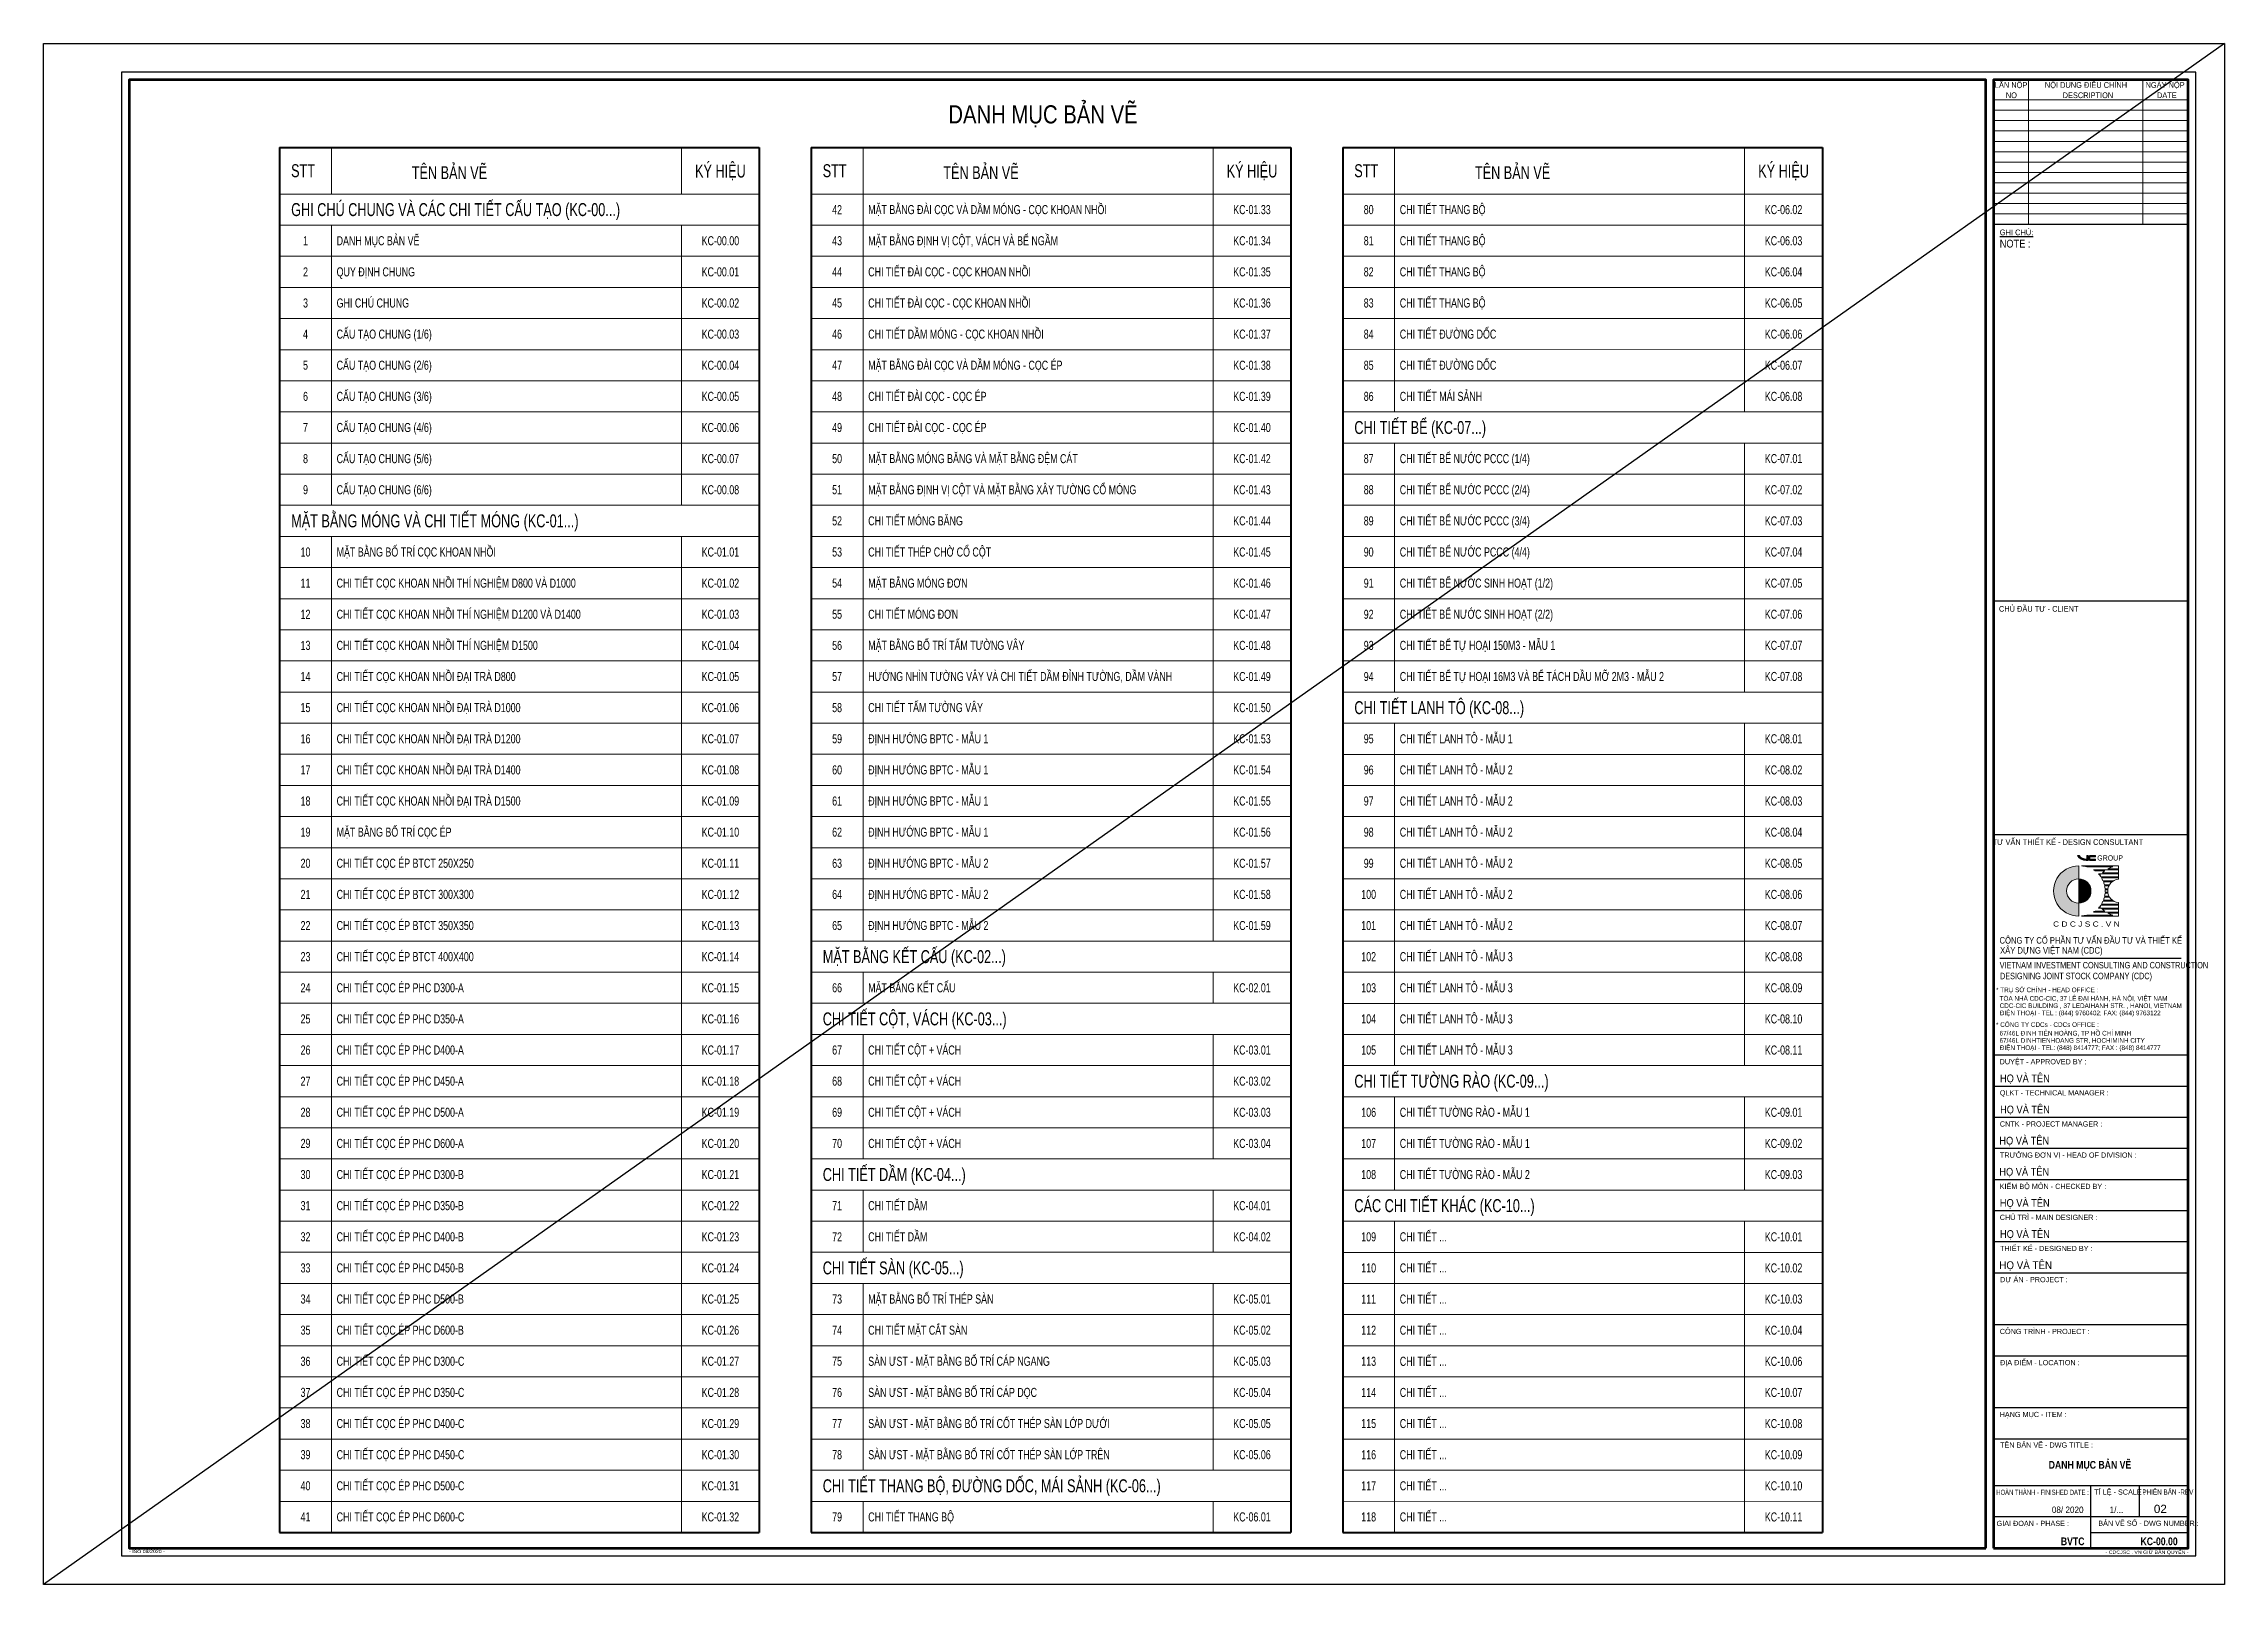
# Model space of a CAD drawing. Header units: inches. Extents: x -44246 to 39854, y -186259 to -126859.
import ezdxf
from ezdxf.enums import TextEntityAlignment as Align

# ---------------------------------------------------------------- set-up
doc = ezdxf.new("R2010")
doc.units = ezdxf.units.IN
doc.header["$MEASUREMENT"] = 0
for name, color, linetype, lineweight in [('CDC -TEXT KHUNG', 7, 'Continuous', 15), ('Hatch1', 250, 'Continuous', 5), ('KT-Chuviet', 6, 'Continuous', 15), ('KT-Net thay', 93, 'Continuous', 20), ('KT-Nettuong', 2, 'Continuous', 40)]:
    doc.layers.add(name, color=color, linetype=linetype, lineweight=lineweight)
doc.layers.add('CDC-KHUNGTEN', color=7, linetype='Continuous')
doc.layers.add('CDC.06.TEXT', color=2, linetype='Continuous')
doc.layers.add('KCS_Plotter', color=11, linetype='Continuous', plot=False)
doc.styles.add('Arial', font='arial.ttf', dxfattribs={"width": 0.9, "height": 220})
doc.styles.add('Arial_4', font='arial.ttf', dxfattribs={"width": 0.75, "height": 3})
doc.styles.add('Arial_B_3', font='arialbd.ttf', dxfattribs={"width": 0.75, "height": 3})
doc.styles.add('KT CDC', font='arial.ttf', dxfattribs={"width": 0.85, "height": 200})
doc.styles.add('tieu chuan', font='arial.ttf')

msp = doc.modelspace()

# ---------------------------------------------------------------- texts
at = {"layer": 'CDC -TEXT KHUNG', "color": 7, "style": 'Arial_B_3', "width": 0.8}
msp.add_text('DANH MỤC BẢN VẼ', height=300, dxfattribs=at).set_placement((34670, -181801), align=Align.CENTER)
msp.add_text('KC-00.00', height=300, dxfattribs=at).set_placement((38054, -184751), align=Align.RIGHT)
at = {"layer": 'KT-Chuviet', "color": 3, "style": 'tieu chuan'}
for s, height, width, p in [('DANH MỤC BẢN VẼ ', 700, 0.8, (-5596, -129558)), ('STT', 500, 0.7, (-34241, -131758)), ('TÊN BẢN VẼ', 500, 0.7, (-28596, -131758)), ('KÝ HIỆU', 500, 0.7, (-18146, -131758)), ('STT', 500, 0.7, (-13740, -131758)), ('TÊN BẢN VẼ', 500, 0.7, (-8096, -131758)), ('KÝ HIỆU', 500, 0.7, (2354, -131758)), ('STT', 500, 0.7, (6760, -131758)), ('TÊN BẢN VẼ', 500, 0.7, (12404, -131758)), ('KÝ HIỆU', 500, 0.7, (22854, -131758))]:
    msp.add_text(s, height=height, dxfattribs=dict(at, width=width)).set_placement(p, align=Align.MIDDLE)
at = {"layer": 'KT-Chuviet', "color": 3, "style": 'tieu chuan', "width": 0.7}
for s, p in [('GHI CHÚ CHUNG VÀ CÁC CHI TIẾT CẤU TẠO (KC-00...)', (-34699, -133258)), ('CHI TIẾT BỂ (KC-07...)', (6302, -141659)), ('MẶT BẰNG MÓNG VÀ CHI TIẾT MÓNG (KC-01...)', (-34699, -145258)), ('CHI TIẾT LANH TÔ (KC-08...)', (6302, -152459)), ('MẶT BẰNG KẾT CẤU (KC-02...)', (-14198, -162058)), ('CHI TIẾT CỘT, VÁCH (KC-03...)', (-14198, -164458)), ('CHI TIẾT TƯỜNG RÀO (KC-09...)', (6302, -166859)), ('CHI TIẾT DẦM (KC-04...)', (-14198, -170458)), ('CÁC CHI TIẾT KHÁC (KC-10...)', (6302, -171658)), ('CHI TIẾT SÀN (KC-05...)', (-14198, -174058)), ('CHI TIẾT THANG BỘ, ĐƯỜNG DỐC, MÁI SẢNH (KC-06...)', (-14198, -182458))]:
    msp.add_text(s, height=500, dxfattribs=at).set_placement(p, align=Align.MIDDLE_LEFT)
at = {"layer": 'KT-Chuviet', "style": 'tieu chuan', "width": 0.7}
for s, p in [('42', (-13646, -133258)), ('KC-01.33', (2354, -133258)), ('80', (6854, -133258)), ('KC-06.02', (22854, -133258)), ('1', (-34146, -134458)), ('KC-00.00', (-18146, -134458)), ('43', (-13646, -134458)), ('KC-01.34', (2354, -134458)), ('81', (6854, -134458)), ('KC-06.03', (22854, -134458)), ('2', (-34146, -135658)), ('KC-00.01', (-18146, -135658)), ('44', (-13646, -135658)), ('KC-01.35', (2354, -135658)), ('82', (6854, -135658)), ('KC-06.04', (22854, -135658)), ('3', (-34146, -136858)), ('KC-00.02', (-18146, -136858)), ('45', (-13646, -136858)), ('KC-01.36', (2354, -136858)), ('83', (6854, -136858)), ('KC-06.05', (22854, -136858)), ('4', (-34146, -138058)), ('KC-00.03', (-18146, -138058)), ('46', (-13646, -138058)), ('KC-01.37', (2354, -138058)), ('84', (6854, -138058)), ('KC-06.06', (22854, -138058)), ('5', (-34146, -139258)), ('KC-00.04', (-18146, -139258)), ('47', (-13646, -139258)), ('KC-01.38', (2354, -139258)), ('85', (6854, -139258)), ('KC-06.07', (22854, -139258)), ('6', (-34146, -140458)), ('KC-00.05', (-18146, -140458)), ('48', (-13646, -140458)), ('KC-01.39', (2354, -140458)), ('86', (6854, -140458)), ('KC-06.08', (22854, -140458)), ('7', (-34146, -141658)), ('KC-00.06', (-18146, -141658)), ('49', (-13646, -141658)), ('KC-01.40', (2354, -141658)), ('8', (-34146, -142858)), ('KC-00.07', (-18146, -142858)), ('50', (-13646, -142858)), ('KC-01.42', (2354, -142858)), ('87', (6854, -142858)), ('KC-07.01', (22854, -142857)), ('9', (-34146, -144058)), ('KC-00.08', (-18146, -144058)), ('51', (-13646, -144058)), ('KC-01.43', (2354, -144058)), ('88', (6854, -144058)), ('KC-07.02', (22854, -144057)), ('52', (-13646, -145258)), ('KC-01.44', (2354, -145258)), ('89', (6854, -145258)), ('KC-07.03', (22854, -145257)), ('10', (-34146, -146458)), ('KC-01.01', (-18146, -146458)), ('53', (-13646, -146458)), ('KC-01.45', (2354, -146458)), ('90', (6854, -146458)), ('KC-07.04', (22854, -146457)), ('11', (-34146, -147658)), ('KC-01.02', (-18146, -147658)), ('54', (-13646, -147658)), ('KC-01.46', (2354, -147658)), ('91', (6854, -147659)), ('KC-07.05', (22854, -147657)), ('12', (-34146, -148858)), ('KC-01.03', (-18146, -148858)), ('55', (-13646, -148858)), ('KC-01.47', (2354, -148858)), ('92', (6854, -148859)), ('KC-07.06', (22854, -148857)), ('13', (-34146, -150058)), ('KC-01.04', (-18146, -150058)), ('56', (-13646, -150058)), ('KC-01.48', (2354, -150058)), ('93', (6854, -150059)), ('KC-07.07', (22854, -150057)), ('14', (-34146, -151258)), ('KC-01.05', (-18146, -151258)), ('57', (-13646, -151258)), ('KC-01.49', (2354, -151258)), ('94', (6854, -151259)), ('KC-07.08', (22854, -151257)), ('15', (-34146, -152458)), ('KC-01.06', (-18146, -152458)), ('58', (-13646, -152458)), ('KC-01.50', (2354, -152458)), ('16', (-34146, -153658)), ('KC-01.07', (-18146, -153658)), ('59', (-13646, -153658)), ('KC-01.53', (2354, -153658)), ('95', (6854, -153659)), ('KC-08.01', (22854, -153659)), ('17', (-34146, -154858)), ('KC-01.08', (-18146, -154858)), ('60', (-13646, -154858)), ('KC-01.54', (2354, -154858)), ('96', (6854, -154859)), ('KC-08.02', (22854, -154859)), ('18', (-34146, -156058)), ('KC-01.09', (-18146, -156058)), ('61', (-13646, -156058)), ('KC-01.55', (2354, -156058)), ('97', (6854, -156059)), ('KC-08.03', (22854, -156059)), ('19', (-34146, -157258)), ('KC-01.10', (-18146, -157258)), ('62', (-13646, -157258)), ('KC-01.56', (2354, -157258)), ('98', (6854, -157259)), ('KC-08.04', (22854, -157259)), ('20', (-34146, -158458)), ('KC-01.11', (-18146, -158458)), ('63', (-13646, -158458)), ('KC-01.57', (2354, -158458)), ('99', (6854, -158459)), ('KC-08.05', (22854, -158459)), ('21', (-34146, -159658)), ('KC-01.12', (-18145, -159658)), ('64', (-13646, -159658)), ('KC-01.58', (2354, -159658)), ('100', (6854, -159659)), ('KC-08.06', (22854, -159659)), ('22', (-34146, -160858)), ('KC-01.13', (-18145, -160858)), ('65', (-13646, -160858)), ('KC-01.59', (2354, -160858)), ('101', (6854, -160859)), ('KC-08.07', (22854, -160859)), ('23', (-34146, -162058)), ('KC-01.14', (-18146, -162058)), ('102', (6854, -162059)), ('KC-08.08', (22854, -162059)), ('24', (-34146, -163258)), ('KC-01.15', (-18146, -163258)), ('66', (-13646, -163258)), ('KC-02.01', (2354, -163258)), ('103', (6854, -163259)), ('KC-08.09', (22854, -163259)), ('25', (-34146, -164458)), ('KC-01.16', (-18145, -164458)), ('104', (6854, -164459)), ('KC-08.10', (22854, -164459)), ('26', (-34146, -165658)), ('KC-01.17', (-18145, -165658)), ('67', (-13646, -165658)), ('KC-03.01', (2354, -165658)), ('105', (6854, -165659)), ('KC-08.11', (22854, -165659)), ('27', (-34146, -166858)), ('KC-01.18', (-18146, -166858)), ('68', (-13646, -166858)), ('KC-03.02', (2354, -166858)), ('28', (-34146, -168058)), ('KC-01.19', (-18146, -168058)), ('69', (-13646, -168058)), ('KC-03.03', (2354, -168058)), ('106', (6854, -168059)), ('KC-09.01', (22854, -168059)), ('29', (-34146, -169258)), ('KC-01.20', (-18146, -169258)), ('70', (-13646, -169258)), ('KC-03.04', (2354, -169258)), ('107', (6854, -169259)), ('KC-09.02', (22854, -169259)), ('30', (-34146, -170458)), ('KC-01.21', (-18146, -170458)), ('108', (6854, -170459)), ('KC-09.03', (22854, -170459)), ('31', (-34146, -171658)), ('KC-01.22', (-18145, -171658)), ('71', (-13646, -171658)), ('KC-04.01', (2354, -171658)), ('32', (-34146, -172858)), ('KC-01.23', (-18146, -172858)), ('72', (-13646, -172858)), ('KC-04.02', (2354, -172858)), ('109', (6854, -172859)), ('KC-10.01', (22854, -172859)), ('33', (-34146, -174058)), ('KC-01.24', (-18146, -174058)), ('110', (6854, -174059)), ('KC-10.02', (22854, -174059)), ('34', (-34146, -175258)), ('KC-01.25', (-18146, -175258)), ('73', (-13646, -175258)), ('KC-05.01', (2354, -175258)), ('111', (6854, -175259)), ('KC-10.03', (22854, -175259)), ('35', (-34146, -176458)), ('KC-01.26', (-18146, -176458)), ('74', (-13646, -176458)), ('KC-05.02', (2354, -176458)), ('112', (6854, -176459)), ('KC-10.04', (22854, -176459)), ('36', (-34146, -177658)), ('KC-01.27', (-18146, -177658)), ('75', (-13646, -177658)), ('KC-05.03', (2354, -177658)), ('113', (6854, -177658)), ('KC-10.06', (22854, -177659)), ('37', (-34146, -178858)), ('KC-01.28', (-18146, -178858)), ('76', (-13646, -178858)), ('KC-05.04', (2354, -178858)), ('114', (6854, -178858)), ('KC-10.07', (22854, -178859)), ('38', (-34146, -180058)), ('KC-01.29', (-18146, -180058)), ('77', (-13646, -180058)), ('KC-05.05', (2354, -180058)), ('115', (6854, -180058)), ('KC-10.08', (22854, -180059)), ('39', (-34146, -181258)), ('KC-01.30', (-18146, -181258)), ('78', (-13646, -181258)), ('KC-05.06', (2354, -181258)), ('116', (6854, -181258)), ('KC-10.09', (22854, -181259)), ('40', (-34146, -182458)), ('KC-01.31', (-18146, -182458)), ('117', (6854, -182458)), ('KC-10.10', (22854, -182459)), ('41', (-34146, -183658)), ('KC-01.32', (-18146, -183658)), ('79', (-13646, -183658)), ('KC-06.01', (2354, -183658)), ('118', (6854, -183658)), ('KC-10.11', (22854, -183659))]:
    msp.add_text(s, height=350, dxfattribs=at).set_placement(p, align=Align.MIDDLE)
for s, p in [('MẶT BẰNG ĐÀI CỌC VÀ DẦM MÓNG - CỌC KHOAN NHỒI', (-12446, -133258)), ('CHI TIẾT THANG BỘ', (8054, -133258)), ('DANH MỤC BẢN VẼ', (-32946, -134458)), ('MẶT BẰNG ĐỊNH VỊ CỘT, VÁCH VÀ BỂ NGẦM', (-12446, -134458)), ('CHI TIẾT THANG BỘ', (8054, -134458)), ('CHI TIẾT ĐÀI CỌC - CỌC KHOAN NHỒI', (-12446, -135658)), ('CHI TIẾT THANG BỘ', (8054, -135658)), ('QUY ĐỊNH CHUNG', (-32946, -135658)), ('GHI CHÚ CHUNG', (-32946, -136858)), ('CHI TIẾT ĐÀI CỌC - CỌC KHOAN NHỒI', (-12446, -136858)), ('CHI TIẾT THANG BỘ', (8054, -136858)), ('CẤU TẠO CHUNG (1/6)', (-32946, -138058)), ('CHI TIẾT DẦM MÓNG - CỌC KHOAN NHỒI', (-12446, -138058)), ('CHI TIẾT ĐƯỜNG DỐC', (8054, -138058)), ('CẤU TẠO CHUNG (2/6)', (-32946, -139258)), ('MẶT BẰNG ĐÀI CỌC VÀ DẦM MÓNG - CỌC ÉP', (-12446, -139258)), ('CHI TIẾT ĐƯỜNG DỐC', (8054, -139258)), ('CẤU TẠO CHUNG (3/6)', (-32946, -140458)), ('CHI TIẾT ĐÀI CỌC - CỌC ÉP', (-12446, -140458)), ('CHI TIẾT MÁI SẢNH', (8054, -140458)), ('CẤU TẠO CHUNG (4/6)', (-32946, -141658)), ('CHI TIẾT ĐÀI CỌC - CỌC ÉP', (-12446, -141658)), ('CẤU TẠO CHUNG (5/6)', (-32946, -142858)), ('MẶT BẰNG MÓNG BĂNG VÀ MẶT BẰNG ĐỆM CÁT', (-12446, -142858)), ('CHI TIẾT BỂ NƯỚC PCCC (1/4)', (8054, -142858)), ('CẤU TẠO CHUNG (6/6)', (-32946, -144058)), ('MẶT BẰNG ĐỊNH VỊ CỘT VÀ MẶT BẰNG XÂY TƯỜNG CỔ MÓNG', (-12446, -144058)), ('CHI TIẾT BỂ NƯỚC PCCC (2/4)', (8054, -144058)), ('CHI TIẾT MÓNG BĂNG', (-12446, -145258)), ('CHI TIẾT BỂ NƯỚC PCCC (3/4)', (8054, -145258)), ('MẶT BẰNG BỐ TRÍ CỌC KHOAN NHỒI', (-32946, -146458)), ('CHI TIẾT THÉP CHỜ CỔ CỘT', (-12446, -146458)), ('CHI TIẾT BỂ NƯỚC PCCC (4/4)', (8054, -146458)), ('CHI TIẾT CỌC KHOAN NHỒI THÍ NGHIỆM D800 VÀ D1000', (-32946, -147658)), ('MẶT BẰNG MÓNG ĐƠN', (-12446, -147658)), ('CHI TIẾT BỂ NƯỚC SINH HOẠT (1/2)', (8054, -147658)), ('CHI TIẾT CỌC KHOAN NHỒI THÍ NGHIỆM D1200 VÀ D1400', (-32946, -148858)), ('CHI TIẾT MÓNG ĐƠN', (-12446, -148858)), ('CHI TIẾT BỂ NƯỚC SINH HOẠT (2/2)', (8054, -148858)), ('CHI TIẾT CỌC KHOAN NHỒI THÍ NGHIỆM D1500', (-32946, -150058)), ('MẶT BẰNG BỐ TRÍ TẤM TƯỜNG VÂY', (-12445, -150056)), ('CHI TIẾT BỂ TỰ HOẠI 150M3 - MẪU 1', (8054, -150058)), ('CHI TIẾT CỌC KHOAN NHỒI ĐẠI TRÀ D800', (-32946, -151258)), ('HƯỚNG NHÌN TƯỜNG VÂY VÀ CHI TIẾT DẦM ĐỈNH TƯỜNG, DẦM VÀNH', (-12445, -151256)), ('CHI TIẾT BỂ TỰ HOẠI 16M3 VÀ BỂ TÁCH DẦU MỠ 2M3 - MẪU 2', (8054, -151258)), ('CHI TIẾT CỌC KHOAN NHỒI ĐẠI TRÀ D1000', (-32946, -152458)), ('CHI TIẾT TẤM TƯỜNG VÂY', (-12445, -152456)), ('CHI TIẾT CỌC KHOAN NHỒI ĐẠI TRÀ D1200', (-32946, -153658)), ('ĐỊNH HƯỚNG BPTC - MẪU 1', (-12446, -153658)), ('CHI TIẾT LANH TÔ - MẪU 1', (8054, -153659)), ('CHI TIẾT CỌC KHOAN NHỒI ĐẠI TRÀ D1400', (-32946, -154858)), ('ĐỊNH HƯỚNG BPTC - MẪU 1', (-12446, -154858)), ('CHI TIẾT LANH TÔ - MẪU 2', (8054, -154859)), ('CHI TIẾT CỌC KHOAN NHỒI ĐẠI TRÀ D1500', (-32946, -156058)), ('ĐỊNH HƯỚNG BPTC - MẪU 1', (-12446, -156058)), ('CHI TIẾT LANH TÔ - MẪU 2', (8054, -156059)), ('MẶT BẰNG BỐ TRÍ CỌC ÉP', (-32946, -157258)), ('ĐỊNH HƯỚNG BPTC - MẪU 1', (-12446, -157258)), ('CHI TIẾT LANH TÔ - MẪU 2', (8054, -157259)), ('CHI TIẾT CỌC ÉP BTCT 250X250', (-32946, -158458)), ('ĐỊNH HƯỚNG BPTC - MẪU 2', (-12446, -158458)), ('CHI TIẾT LANH TÔ - MẪU 2', (8054, -158459)), ('CHI TIẾT CỌC ÉP BTCT 300X300', (-32946, -159658)), ('ĐỊNH HƯỚNG BPTC - MẪU 2', (-12446, -159658)), ('CHI TIẾT LANH TÔ - MẪU 2', (8054, -159659)), ('CHI TIẾT CỌC ÉP BTCT 350X350', (-32946, -160858)), ('ĐỊNH HƯỚNG BPTC - MẪU 2', (-12446, -160858)), ('CHI TIẾT LANH TÔ - MẪU 2', (8054, -160859)), ('CHI TIẾT CỌC ÉP BTCT 400X400', (-32946, -162058)), ('CHI TIẾT LANH TÔ - MẪU 3', (8054, -162059)), ('CHI TIẾT CỌC ÉP PHC D300-A', (-32946, -163258)), ('MẶT BẰNG KẾT CẤU', (-12446, -163258)), ('CHI TIẾT LANH TÔ - MẪU 3', (8054, -163259)), ('CHI TIẾT CỌC ÉP PHC D350-A', (-32946, -164458)), ('CHI TIẾT LANH TÔ - MẪU 3', (8054, -164459)), ('CHI TIẾT CỌC ÉP PHC D400-A', (-32946, -165658)), ('CHI TIẾT CỘT + VÁCH', (-12446, -165658)), ('CHI TIẾT LANH TÔ - MẪU 3', (8054, -165659)), ('CHI TIẾT CỌC ÉP PHC D450-A', (-32946, -166858)), ('CHI TIẾT CỘT + VÁCH', (-12446, -166858)), ('CHI TIẾT CỌC ÉP PHC D500-A', (-32946, -168058)), ('CHI TIẾT CỘT + VÁCH', (-12446, -168058)), ('CHI TIẾT TƯỜNG RÀO - MẪU 1', (8054, -168059)), ('CHI TIẾT CỌC ÉP PHC D600-A', (-32946, -169258)), ('CHI TIẾT CỘT + VÁCH', (-12446, -169258)), ('CHI TIẾT TƯỜNG RÀO - MẪU 1', (8054, -169259)), ('CHI TIẾT CỌC ÉP PHC D300-B', (-32946, -170458)), ('CHI TIẾT TƯỜNG RÀO - MẪU 2', (8054, -170459)), ('CHI TIẾT CỌC ÉP PHC D350-B', (-32946, -171658)), ('CHI TIẾT DẦM', (-12446, -171658)), ('CHI TIẾT CỌC ÉP PHC D400-B', (-32946, -172858)), ('CHI TIẾT DẦM', (-12446, -172858)), ('CHI TIẾT ...', (8054, -172859)), ('CHI TIẾT CỌC ÉP PHC D450-B', (-32946, -174058)), ('CHI TIẾT ...', (8054, -174059)), ('CHI TIẾT CỌC ÉP PHC D500-B', (-32946, -175258)), ('MẶT BẰNG BỐ TRÍ THÉP SÀN', (-12446, -175258)), ('CHI TIẾT ...', (8054, -175259)), ('CHI TIẾT CỌC ÉP PHC D600-B', (-32946, -176458)), ('CHI TIẾT MẶT CẮT SÀN', (-12446, -176458)), ('CHI TIẾT ...', (8054, -176459)), ('CHI TIẾT CỌC ÉP PHC D300-C', (-32946, -177658)), ('SÀN ƯST - MẶT BẰNG BỐ TRÍ CÁP NGANG', (-12446, -177658)), ('CHI TIẾT ...', (8054, -177659)), ('CHI TIẾT CỌC ÉP PHC D350-C', (-32946, -178858)), ('SÀN ƯST - MẶT BẰNG BỐ TRÍ CÁP DỌC', (-12446, -178858)), ('CHI TIẾT ...', (8054, -178859)), ('CHI TIẾT CỌC ÉP PHC D400-C', (-32946, -180058)), ('SÀN ƯST - MẶT BẰNG BỐ TRÍ CỐT THÉP SÀN LỚP DƯỚI', (-12446, -180058)), ('CHI TIẾT ...', (8054, -180059)), ('CHI TIẾT CỌC ÉP PHC D450-C', (-32946, -181258)), ('SÀN ƯST - MẶT BẰNG BỐ TRÍ CỐT THÉP SÀN LỚP TRÊN', (-12446, -181258)), ('CHI TIẾT ...', (8054, -181259)), ('CHI TIẾT CỌC ÉP PHC D500-C', (-32946, -182458)), ('CHI TIẾT ...', (8054, -182459)), ('CHI TIẾT CỌC ÉP PHC D600-C', (-32946, -183658)), ('CHI TIẾT THANG BỘ', (-12446, -183658)), ('CHI TIẾT ...', (8054, -183659))]:
    msp.add_text(s, height=350, dxfattribs=at).set_placement(p, align=Align.MIDDLE_LEFT)

# ---------------------------------------------------------------- blocks, each defined once
blk = doc.blocks.new('CDTA1')
at = {"layer": 'CDC-KHUNGTEN', "color": 6, "lineweight": 25}
blk.add_line((0, 90), (-75, 90), dxfattribs=at)
at = {"layer": 'CDC-KHUNGTEN', "color": 6, "style": 'KT CDC', "width": 0.85}
blk.add_text('CHỦ ĐẦU TƯ - CLIENT', height=2.2, dxfattribs=at).set_placement((-72.93, 86))
blk = doc.blocks.new('LOGOmoi')
at = {"layer": 'CDC -TEXT KHUNG', "true_color": 0x00fa3e}
h = blk.add_hatch(color=100, dxfattribs=at)
edge = h.paths.add_edge_path()
edge.add_arc((0.02, 0), 1.87, 90, 270)
edge.add_line((0.02, -1.88), (0.02, -3.84))
edge.add_line((0.02, -3.84), (-0.17, -3.84))
edge.add_line((-0.17, -3.84), (-0.36, -3.83))
edge.add_line((-0.36, -3.83), (-0.55, -3.8))
edge.add_line((-0.55, -3.8), (-0.73, -3.77))
edge.add_line((-0.73, -3.77), (-0.92, -3.73))
edge.add_line((-0.92, -3.73), (-1.1, -3.68))
edge.add_line((-1.1, -3.68), (-1.28, -3.62))
edge.add_line((-1.28, -3.62), (-1.45, -3.55))
edge.add_line((-1.45, -3.55), (-1.63, -3.48))
edge.add_line((-1.63, -3.48), (-1.79, -3.39))
edge.add_line((-1.79, -3.39), (-1.96, -3.3))
edge.add_line((-1.96, -3.3), (-2.12, -3.2))
edge.add_line((-2.12, -3.2), (-2.27, -3.09))
edge.add_line((-2.27, -3.09), (-2.42, -2.97))
edge.add_line((-2.42, -2.97), (-2.56, -2.85))
edge.add_line((-2.56, -2.85), (-2.7, -2.72))
edge.add_line((-2.7, -2.72), (-2.83, -2.58))
edge.add_line((-2.83, -2.58), (-2.95, -2.44))
edge.add_line((-2.95, -2.44), (-3.07, -2.29))
edge.add_line((-3.07, -2.29), (-3.18, -2.14))
edge.add_line((-3.18, -2.14), (-3.28, -1.98))
edge.add_line((-3.28, -1.98), (-3.37, -1.81))
edge.add_line((-3.37, -1.81), (-3.46, -1.64))
edge.add_line((-3.46, -1.64), (-3.53, -1.47))
edge.add_line((-3.53, -1.47), (-3.6, -1.3))
edge.add_line((-3.6, -1.3), (-3.66, -1.12))
edge.add_line((-3.66, -1.12), (-3.71, -0.93))
edge.add_line((-3.71, -0.93), (-3.75, -0.75))
edge.add_line((-3.75, -0.75), (-3.79, -0.56))
edge.add_line((-3.79, -0.56), (-3.81, -0.38))
edge.add_line((-3.81, -0.38), (-3.82, -0.19))
edge.add_line((-3.82, -0.19), (-3.83, 0))
edge.add_line((-3.83, 0), (-3.82, 0.19))
edge.add_line((-3.82, 0.19), (-3.81, 0.38))
edge.add_line((-3.81, 0.38), (-3.79, 0.56))
edge.add_line((-3.79, 0.56), (-3.75, 0.75))
edge.add_line((-3.75, 0.75), (-3.71, 0.93))
edge.add_line((-3.71, 0.93), (-3.66, 1.12))
edge.add_line((-3.66, 1.12), (-3.6, 1.3))
edge.add_line((-3.6, 1.3), (-3.53, 1.47))
edge.add_line((-3.53, 1.47), (-3.46, 1.64))
edge.add_line((-3.46, 1.64), (-3.37, 1.81))
edge.add_line((-3.37, 1.81), (-3.28, 1.98))
edge.add_line((-3.28, 1.98), (-3.18, 2.14))
edge.add_line((-3.18, 2.14), (-3.07, 2.29))
edge.add_line((-3.07, 2.29), (-2.95, 2.44))
edge.add_line((-2.95, 2.44), (-2.83, 2.58))
edge.add_line((-2.83, 2.58), (-2.7, 2.72))
edge.add_line((-2.7, 2.72), (-2.56, 2.85))
edge.add_line((-2.56, 2.85), (-2.42, 2.97))
edge.add_line((-2.42, 2.97), (-2.27, 3.09))
edge.add_line((-2.27, 3.09), (-2.12, 3.2))
edge.add_line((-2.12, 3.2), (-1.96, 3.3))
edge.add_line((-1.96, 3.3), (-1.79, 3.39))
edge.add_line((-1.79, 3.39), (-1.63, 3.48))
edge.add_line((-1.63, 3.48), (-1.45, 3.55))
edge.add_line((-1.45, 3.55), (-1.28, 3.62))
edge.add_line((-1.28, 3.62), (-1.1, 3.68))
edge.add_line((-1.1, 3.68), (-0.92, 3.73))
edge.add_line((-0.92, 3.73), (-0.73, 3.77))
edge.add_line((-0.73, 3.77), (-0.55, 3.8))
edge.add_line((-0.55, 3.8), (-0.36, 3.83))
edge.add_line((-0.36, 3.83), (-0.17, 3.84))
edge.add_line((-0.17, 3.84), (0.02, 3.84))
edge.add_line((0.02, 3.84), (0.02, 1.87))
at = {"layer": 'CDC -TEXT KHUNG'}
h = blk.add_hatch(color=1, dxfattribs=at)
h.paths.add_polyline_path([(1.46, 5.45), (1.26, 5.45), (1.26, 4.88), (1.21, 4.88, -0.237912), (0.06, 5.45), (-0.2, 5.45, 0.272847), (1.14, 4.66), (1.46, 4.66)])
h.paths.add_polyline_path([(2.59, 5.45), (1.8, 5.45, 0.414214), (1.54, 5.2), (1.54, 4.92, 0.414214), (1.8, 4.66), (2.59, 4.66), (2.59, 4.87), (1.8, 4.87, -0.414214), (1.74, 4.92), (1.74, 5.2, -0.414214), (1.8, 5.25), (2.59, 5.25)])
at = {"layer": 'CDC -TEXT KHUNG', "true_color": 0xc20000}
blk.add_hatch(color=12, dxfattribs=at).paths.add_polyline_path([(0.02, 1.87), (0.02, -1.81), (0.02, -1.88, 0.414214), (1.89, 0, 0.414214)])
at = {"layer": 'CDC -TEXT KHUNG', "color": 102}
for p, q in [((0.02, 3.84), (0.02, -1.81)), ((0.42, 3.85), (6.1, 3.85)), ((1.28, 3.7), (5.24, 3.7)), ((4.47, 3.39), (6.1, 3.39)), ((6.1, 3.85), (6.1, 1.81)), ((2.3, 3.24), (6.1, 3.24)), ((2.51, 3.09), (4.01, 3.09)), ((3.03, 2.63), (6.1, 2.63)), ((3.16, 2.49), (3.36, 2.49)), ((3.4, 2.17), (6.1, 2.17)), ((3.49, 2.03), (6.1, 2.03)), ((3.64, 2.78), (6.1, 2.78)), ((3.74, 1.57), (5.37, 1.57)), ((3.8, 1.42), (5.15, 1.42)), ((3.95, 0.96), (4.75, 0.96)), ((3.98, 0.81), (4.66, 0.81)), ((4.05, 0.35), (4.51, 0.35)), ((4.06, 0.2), (4.49, 0.2)), ((0.02, -1.81), (0.02, -3.84)), ((2.3, -3.24), (6.1, -3.24)), ((2.51, -3.09), (4.01, -3.09)), ((3.03, -2.63), (6.1, -2.63)), ((3.16, -2.49), (3.36, -2.49)), ((3.4, -2.17), (6.1, -2.17)), ((3.49, -2.03), (6.1, -2.03)), ((3.64, -2.78), (6.1, -2.78)), ((3.74, -1.57), (5.37, -1.57)), ((3.8, -1.42), (5.15, -1.42)), ((3.95, -0.96), (4.75, -0.96)), ((3.98, -0.81), (4.66, -0.81)), ((4.05, -0.35), (4.51, -0.35)), ((4.06, -0.2), (4.49, -0.2)), ((6.1, -1.79), (6.1, -3.84)), ((0.01, -3.84), (0.02, -3.84)), ((0.42, -3.84), (6.1, -3.84)), ((1.28, -3.7), (5.24, -3.7)), ((4.47, -3.39), (6.1, -3.39))]:
    blk.add_line(p, q, dxfattribs=at)
at = {"layer": 'CDC -TEXT KHUNG'}
blk.add_line((3.78, 1.21), (3.78, 1.21), dxfattribs=at)
at = {"layer": 'CDC -TEXT KHUNG', "color": 1}
for points in [[(1.46, 5.45), (1.26, 5.45), (1.26, 4.88), (1.21, 4.88, -0.237912), (0.06, 5.45), (-0.2, 5.45, 0.272847), (1.14, 4.66), (1.46, 4.66)], [(2.59, 5.45), (1.8, 5.45, 0.414214), (1.54, 5.2), (1.54, 4.92, 0.414214), (1.8, 4.66), (2.59, 4.66), (2.59, 4.87), (1.8, 4.87, -0.414214), (1.74, 4.92), (1.74, 5.2, -0.414214), (1.8, 5.25), (2.59, 5.25)]]:
    blk.add_lwpolyline(points, format="xyb", close=True, dxfattribs=at)
at = {"layer": 'CDC -TEXT KHUNG', "color": 102}
blk.add_circle((0.02, 0), 1.87, dxfattribs=at)
blk.add_arc((0, 0), 3.85, 89.7449, 270.2551, dxfattribs=at)
at = {"layer": 'CDC -TEXT KHUNG', "color": 112}
blk.add_ellipse((0.22, 0), major_axis=(-2.72, 2.72), ratio=1, start_param=-1.064136, end_param=-0.838054, dxfattribs=at)
at = {"layer": 'CDC -TEXT KHUNG', "color": 102}
for centre, major_axis, start_param, end_param in [((6.3, 0), (2.72, 2.72), 1.064136, 1.278853), ((0.22, 0), (-2.72, 2.72), -1.423028, -1.355019), ((0.22, 0), (2.72, 2.72), 6.199614, 6.251308), ((6.3, 0), (-2.72, 2.72), 0.083571, 0.124553), ((0.22, 0), (-2.72, 2.72), 4.527318, 4.587836), ((0.22, 0), (-2.72, 2.72), 4.346177, 4.481253), ((6.3, 0), (-2.72, 2.72), -0.147768, -0.022458), ((0.22, 0), (-2.72, 2.72), 4.178765, 4.304301), ((0.22, 0), (2.72, 2.72), 5.589142, 5.7099), ((0.22, 0), (2.72, 2.72), 5.445131, 5.550443), ((6.27, 0.01), (1.28, 1.28), 0.884906, 3.827483), ((0.22, 0), (-2.72, 2.72), 2.925816, 2.993825), ((0.22, 0), (-2.72, 2.72), 3.17347, 3.225164), ((0.22, 0), (2.72, 2.72), 4.836942, 4.89746), ((6.3, 0), (-2.72, 2.72), 1.446243, 1.487225), ((0.22, 0), (2.72, 2.72), 4.943525, 5.078601), ((6.3, 0), (-2.72, 2.72), 1.538919, 1.718564), ((0.22, 0), (-2.72, 2.72), 3.549681, 3.675216), ((0.22, 0), (-2.72, 2.72), 3.714878, 3.835636), ((0.22, 0.01), (2.72, 2.72), 3.979647, 4.205729), ((6.3, 0), (2.72, 2.72), 3.433536, 3.648253)]:
    blk.add_ellipse(centre, major_axis=major_axis, ratio=1, start_param=start_param, end_param=end_param, dxfattribs=at)
at = {"layer": 'CDC -TEXT KHUNG', "color": 1, "style": 'KT CDC', "width": 0.85}
blk.add_text('GROUP', height=0.792, dxfattribs=at).set_placement((2.85, 4.67))
at = {"layer": 'CDC -TEXT KHUNG', "color": 102, "style": 'KT CDC', "width": 1.15}
blk.add_text('C D C J S C . V N', height=0.8, dxfattribs=at).set_placement((-3.92, -5.47))
blk = doc.blocks.new('KHUNG TEN')
at = {"layer": 'CDC-KHUNGTEN', "color": 8, "lineweight": 9}
for p, q in [((82700, 57233), (75200, 57233)), ((76550, 58000), (76550, 52433)), ((80950, 58000), (80950, 52433)), ((82700, 56833), (75200, 56833)), ((82700, 56433), (75200, 56433)), ((82700, 56033), (75200, 56033)), ((82700, 55633), (75200, 55633)), ((82700, 55233), (75200, 55233)), ((82700, 54833), (75200, 54833)), ((82700, 54433), (75200, 54433)), ((82700, 54033), (75200, 54033)), ((82700, 53633), (75200, 53633)), ((82700, 53233), (75200, 53233)), ((82700, 52833), (75200, 52833))]:
    blk.add_line(p, q, dxfattribs=at)
at = {"layer": 'CDC-KHUNGTEN', "color": 6, "lineweight": 25}
for p, q in [((82700, 52433), (75200, 52433)), ((82700, 28900), (75200, 28900)), ((82700, 20400), (75200, 20400)), ((82700, 19200), (75200, 19200)), ((82700, 18000), (75200, 18000)), ((82700, 16800), (75200, 16800)), ((82700, 15600), (75200, 15600)), ((82700, 14400), (75200, 14400)), ((82700, 13200), (75200, 13200)), ((82700, 12000), (75200, 12000)), ((82700, 10000), (75200, 10000)), ((82700, 8800), (75200, 8800)), ((82700, 6800), (75200, 6800)), ((82700, 5600), (75200, 5600)), ((82700, 3800), (75200, 3800)), ((78950, 1400), (78950, 3800)), ((80825, 2600), (80825, 3800)), ((82700, 2600), (75200, 2600)), ((78950, 2000), (82700, 2000))]:
    blk.add_line(p, q, dxfattribs=at)
at = {"layer": 'CDC-KHUNGTEN', "color": 6}
blk.add_line((75439, 24136), (82433, 24136), dxfattribs=at)
at = {"layer": 'CDC-KHUNGTEN', "color": 8}
blk.add_lwpolyline([(75096, 1100), (83000, 1100), (83000, 58300), (3000, 58300), (3000, 1100), (75096, 1100)], dxfattribs=at)
at = {"layer": 'CDC-KHUNGTEN', "color": 255, "lineweight": 60}
blk.add_lwpolyline([(74900, 1400), (74900, 58000), (3300, 58000), (3300, 1400), (74900, 1400)], close=True, dxfattribs=at)
blk.add_lwpolyline([(75200, 1400), (82700, 1400), (82700, 58000), (75200, 58000), (75200, 1400)], dxfattribs=at)
at = {"layer": 'Defpoints', "color": 1, "ltscale": 0.2}
blk.add_lwpolyline([(0, 0), (0, 59400), (84100, 59400), (84100, 0), (0, 0)], close=True, dxfattribs=at)
at = {"layer": 'CDC-KHUNGTEN'}
for name, p, xscale, yscale, zscale in [('CDTA1', (82700, 28900), 100, 100, 100), ('LOGOmoi', (78480, 26732), 251.3908497502836, 251.3908497502836, 251.3908497502836)]:
    blk.add_blockref(name, p, dxfattribs=dict(at, xscale=xscale, yscale=yscale, zscale=zscale))
at = {"layer": 'CDC -TEXT KHUNG', "color": 7, "style": 'KT CDC', "width": 0.85}
for s, p in [('NO', (75672, 57299)), ('DESCRIPTION', (77863, 57299)), ('DATE', (81501, 57299))]:
    blk.add_text(s, height=220, dxfattribs=at).set_placement(p)
at = {"layer": 'CDC -TEXT KHUNG', "style": 'KT CDC', "width": 0.85}
blk.add_text('TƯ VẤN THIẾT KẾ - DESIGN CONSULTANT', height=220, dxfattribs=at).set_placement((78066, 28509), align=Align.CENTER)
at = {"layer": 'CDC -TEXT KHUNG', "color": 7, "style": 'Arial_B_3', "width": 0.8}
blk.add_text('BVTC', height=300, dxfattribs=at).set_placement((78705, 1508), align=Align.RIGHT)
at = {"layer": 'CDC -TEXT KHUNG', "color": 6, "style": 'KT CDC', "width": 1.15}
for s, p in [('- ISO 08/2020 -', (3294, 1206)), ('- CDCJSC . VN GIỮ BẢN QUYỂN -', (79519, 1177))]:
    blk.add_text(s, height=125.69, dxfattribs=at).set_placement(p)
at = {"layer": 'CDC -TEXT KHUNG', "char_height": 220, "attachment_point": 2, "line_spacing_factor": 0.941778, "style": 'KT CDC'}
for s, insert, width in [('LẦN NỘP', (75875, 57916), 1464.22), ('NỘI DUNG ĐIỀU CHỈNH', (78763, 57916), 3699.71), ('NGÀY NỘP', (81814, 57916), 1755.59)]:
    blk.add_mtext(s, dxfattribs=dict(at, insert=insert, width=width))
at = {"layer": 'CDC-KHUNGTEN', "color": 7}
for s, style, width, p in [('NOTE :', 'Arial_4', 0.85, (75436, 51540)), ('HỌ VÀ TÊN', 'KT CDC', 0.85, (75448, 19356)), ('HỌ VÀ TÊN', 'KT CDC', 0.85, (75450, 18156)), ('HỌ VÀ TÊN', 'KT CDC', 0.85, (75423, 16956)), ('HỌ VÀ TÊN', 'KT CDC', 0.85, (75423, 15756)), ('HỌ VÀ TÊN', 'KT CDC', 0.85, (75442, 14556)), ('HỌ VÀ TÊN', 'KT CDC', 0.85, (75448, 13356)), ('HỌ VÀ TÊN', 'Arial', 0.9, (75421, 12156))]:
    blk.add_text(s, height=300, dxfattribs=dict(at, style=style, width=width)).set_placement(p)
at = {"layer": 'CDC-KHUNGTEN', "color": 6}
for s, height, style, width, p in [('CÔNG TY CỔ PHẦN TƯ VẤN ÐẦU TƯ VÀ THIẾT KẾ', 250, 'KT CDC', 0.84, (75430, 24703)), ('XÂY DỰNG VIỆT NAM (CDC)', 250, 'KT CDC', 0.84, (75452, 24317)), ('VIETNAM INVESTMENT CONSULTING AND CONSTRUCTION ', 250, 'KT CDC', 0.7, (75436, 23747)), ('DESIGNING JOINT STOCK COMPANY (CDC)', 250, 'KT CDC', 0.7, (75448, 23330)), ('* TRỤ SỞ CHÍNH - HEAD OFFICE :', 180, 'KT CDC', 0.85, (75294, 22830)), ('TÒA NHÀ CDC-CIC, 37 LÊ ĐẠI HÀNH, HÀ NỘI, VIỆT NAM', 180, 'KT CDC', 0.85, (75433, 22500)), ('ĐIỆN THOẠI - TEL : (844) 9760402; FAX: (844) 9763122', 180, 'KT CDC', 0.85, (75441, 21940)), ('CDC-CIC BUILDING , 37 LEDAIHANH STR. , HANOI, VIETNAM', 180, 'KT CDC', 0.85, (75433, 22220)), ('* CÔNG TY CDCs - CDCs OFFICE :', 180, 'KT CDC', 0.85, (75292, 21490)), ('67/46L ĐINH TIÊN HOÀNG, TP HỒ CHÍ MINH', 180, 'KT CDC', 0.85, (75430, 21160)), ('67/46L DINHTIENHOANG STR, HOCHIMINH CITY', 180, 'KT CDC', 0.85, (75430, 20880)), ('ĐIỆN THOẠI - TEL: (848) 8414777; FAX : (848) 8414777', 180, 'KT CDC', 0.85, (75442, 20600)), ('DUYỆT - APPROVED BY :', 200, 'Arial', 0.8, (75433, 20050)), ('QLKT - TECHNICAL MANAGER :', 200, 'Arial', 0.8, (75440, 18850)), ('CNTK - PROJECT MANAGER :', 200, 'Arial', 0.8, (75440, 17650)), ('TRƯỞNG ĐƠN VỊ - HEAD OF DIVISION :', 200, 'Arial', 0.8, (75445, 16450)), ('KIỂM BỘ MÔN - CHECKED BY :', 200, 'Arial', 0.8, (75434, 15244)), ('CHỦ TRÌ - MAIN DESIGNER :', 200, 'Arial', 0.8, (75438, 14050)), ('THIẾT KẾ - DESIGNED BY :', 200, 'Arial', 0.8, (75450, 12850)), ('DỰ ÁN - PROJECT :  ', 200, 'Arial', 0.8, (75449, 11650)), ('CÔNG TRÌNH - PROJECT :  ', 200, 'Arial', 0.8, (75438, 9650)), ('ĐỊA ĐIỂM - LOCATION :', 200, 'Arial', 0.8, (75449, 8450)), ('HẠNG MỤC - ITEM : ', 200, 'Arial', 0.8, (75433, 6450)), ('TÊN BẢN VẼ - DWG TITLE :', 200, 'Arial', 0.8, (75448, 5273)), ('TỈ LỆ - SCALE :', 200, 'Arial', 0.8, (79082, 3459)), ('PHIÊN BẢN -REV', 200, 'Arial', 0.7, (80938, 3459)), ('GIAI ĐOẠN - PHASE :', 200, 'Arial', 0.8, (75315, 2250)), ('BẢN VẼ SỐ - DWG NUMBER :', 200, 'Arial', 0.8, (79236, 2256))]:
    blk.add_text(s, height=height, dxfattribs=dict(at, style=style, width=width)).set_placement(p)
at = {"layer": 'CDC-KHUNGTEN', "color": 6, "style": 'Arial', "width": 0.814645}
blk.add_text('HOÀN THÀNH - FINISHED DATE :', height=200, dxfattribs=at).set_placement((75304, 3450), (78870, 3450), align=Align.FIT)
at = {"layer": 'CDC-KHUNGTEN', "color": 7, "style": 'Arial', "width": 0.9}
for s, p in [('08/ 2020', (78670, 2750)), ('1/...', (80200, 2750))]:
    blk.add_text(s, height=250, dxfattribs=at).set_placement(p, align=Align.RIGHT)
at = {"layer": 'CDC-KHUNGTEN', "color": 7, "style": 'KT CDC'}
blk.add_text('02', height=320, dxfattribs=at).set_placement((81879, 2750), align=Align.RIGHT)
at = {"layer": 'CDC-KHUNGTEN', "color": 6, "insert": (75436, 52233), "char_height": 220, "width": 1881.96, "attachment_point": 1, "style": 'Arial'}
blk.add_mtext('{\\LGHI CHÚ:}', dxfattribs=at)

# ---------------------------------------------------------------- linework, layer by layer
at = {"layer": 'Hatch1'}
for p, q in [((-14646, -133858), (3854, -133858)), ((5854, -133858), (24354, -133857)), ((-35146, -135058), (-16646, -135058)), ((-14646, -135058), (3854, -135058)), ((5854, -135058), (24354, -135057)), ((-35146, -136258), (-16646, -136258)), ((-14646, -136258), (3854, -136258)), ((5854, -136258), (24354, -136257)), ((-35146, -137458), (-16646, -137458)), ((-14646, -137458), (3854, -137458)), ((5854, -137458), (24354, -137457)), ((-35146, -138658), (-16646, -138658)), ((-14646, -138658), (3854, -138658)), ((5854, -138658), (24354, -138657)), ((-35146, -139858), (-16646, -139858)), ((-14646, -139858), (3854, -139858)), ((5854, -139858), (24354, -139857)), ((-35146, -141058), (-16646, -141058)), ((-14646, -141058), (3854, -141058)), ((-35146, -142258), (-16646, -142258)), ((-14646, -142258), (3854, -142258)), ((-35146, -143458), (-16646, -143458)), ((-14646, -143458), (3854, -143458)), ((5854, -143458), (24354, -143457)), ((-14646, -144658), (3854, -144658)), ((5854, -144658), (24354, -144657)), ((-14646, -145858), (3854, -145858)), ((5854, -145858), (24354, -145857)), ((-35146, -147058), (-16646, -147058)), ((-14646, -147058), (3854, -147058)), ((5854, -147059), (24354, -147059)), ((-35146, -148258), (-16646, -148258)), ((-14646, -148258), (3854, -148258)), ((5854, -148259), (24354, -148259)), ((-35146, -149458), (-16646, -149458)), ((-14646, -149458), (3854, -149458)), ((5854, -149459), (24354, -149459)), ((-35146, -150658), (-16646, -150658)), ((-14646, -150658), (3854, -150658)), ((5854, -150659), (24354, -150659)), ((-35146, -151858), (-16646, -151858)), ((-14646, -151858), (3854, -151858)), ((-35146, -153058), (-16646, -153058)), ((-14646, -153058), (3854, -153058)), ((-35146, -154258), (-16646, -154258)), ((-14646, -154258), (3854, -154258)), ((5854, -154259), (24354, -154259)), ((-35146, -155458), (-16646, -155458)), ((-14646, -155458), (3854, -155458)), ((5854, -155459), (24354, -155459)), ((-35146, -156658), (-16646, -156658)), ((-14646, -156658), (3854, -156658)), ((5854, -156659), (24354, -156659)), ((-35146, -157858), (-16646, -157858)), ((-14646, -157858), (3854, -157858)), ((5854, -157859), (24354, -157859)), ((-35146, -159058), (-16646, -159058)), ((-14646, -159058), (3854, -159058)), ((5854, -159059), (24354, -159059)), ((-35146, -160258), (-16646, -160258)), ((-14646, -160258), (3854, -160258)), ((5854, -160259), (24354, -160259)), ((-35146, -161458), (-16646, -161458)), ((5854, -161459), (24354, -161459)), ((-35146, -162658), (-16646, -162658)), ((5854, -162659), (24354, -162659)), ((-35146, -163858), (-16646, -163858)), ((5854, -163859), (24354, -163859)), ((-35146, -165058), (-16646, -165058)), ((5854, -165059), (24354, -165059)), ((-35146, -166258), (-16646, -166258)), ((-14646, -166258), (3854, -166258)), ((-35146, -167458), (-16646, -167458)), ((-14646, -167458), (3854, -167458)), ((-35146, -168658), (-16646, -168658)), ((-14646, -168658), (3854, -168658)), ((5854, -168659), (24354, -168659)), ((-35146, -169858), (-16646, -169858)), ((5854, -169859), (24354, -169859)), ((-35146, -171058), (-16646, -171058)), ((-35146, -172258), (-16646, -172258)), ((-14646, -172258), (3854, -172258)), ((-35146, -173458), (-16646, -173458)), ((5854, -173459), (24354, -173459)), ((-35146, -174658), (-16646, -174658)), ((5854, -174659), (24354, -174659)), ((-35146, -175858), (-16646, -175858)), ((-14646, -175858), (3854, -175858)), ((5854, -175859), (24354, -175859)), ((-35146, -177058), (-16646, -177058)), ((-14646, -177058), (3854, -177058)), ((5854, -177058), (24354, -177057)), ((-35146, -178258), (-16646, -178258)), ((-14646, -178258), (3854, -178258)), ((5854, -178258), (24354, -178257)), ((-35146, -179458), (-16646, -179458)), ((-14646, -179458), (3854, -179458)), ((5854, -179458), (24354, -179457)), ((-35146, -180658), (-16646, -180658)), ((-14646, -180658), (3854, -180658)), ((5854, -180658), (24354, -180657)), ((-35146, -181858), (-16646, -181858)), ((5854, -181858), (24354, -181857)), ((-35146, -183058), (-16646, -183058)), ((5854, -183058), (24354, -183057))]:
    msp.add_line(p, q, dxfattribs=at)
at = {"layer": 'KCS_Plotter'}
msp.add_line((39854, -126859), (-44246, -186259), dxfattribs=at)
at = {"layer": 'KT-Net thay'}
for p, q in [((-33146, -130858), (-33146, -132658)), ((-19646, -130858), (-19646, -132658)), ((-12646, -130858), (-12646, -132658)), ((854, -130858), (854, -132658)), ((7854, -130858), (7854, -135058)), ((21354, -130857), (21354, -135058)), ((-35146, -132658), (-16646, -132658)), ((-14646, -132658), (3854, -132658)), ((-12646, -132658), (-12646, -161458)), ((854, -132658), (854, -161458)), ((5854, -132658), (24354, -132657)), ((-35146, -133858), (-16646, -133858)), ((-33146, -133858), (-33146, -144658)), ((-19646, -133858), (-19646, -144658)), ((7854, -135058), (7854, -141058)), ((21354, -135058), (21354, -141058)), ((5854, -141058), (24354, -141057)), ((5854, -142258), (24354, -142257)), ((7854, -142258), (7854, -151859)), ((21354, -142258), (21354, -151859)), ((-35146, -144658), (-16646, -144658)), ((-35146, -145858), (-16646, -145858)), ((-33146, -145858), (-33146, -184258)), ((-19646, -145858), (-19646, -184258)), ((5854, -145858), (24354, -145857)), ((5854, -151859), (24354, -151859)), ((5854, -153059), (24354, -153059)), ((7854, -153059), (7854, -166259)), ((21354, -153059), (21354, -166259)), ((-14646, -161458), (3854, -161458)), ((-14646, -162658), (3854, -162658)), ((-12646, -162658), (-12646, -163858)), ((854, -162658), (854, -163858)), ((-14646, -163858), (3854, -163858)), ((-14646, -165058), (3854, -165058)), ((-12646, -165058), (-12646, -169858)), ((854, -165058), (854, -169858)), ((5854, -166259), (24354, -166259)), ((5854, -167459), (24354, -167459)), ((7854, -167459), (7854, -171059)), ((21354, -167459), (21354, -171059)), ((-14646, -169858), (3854, -169858)), ((-14646, -171058), (3854, -171058)), ((-12646, -171058), (-12646, -173458)), ((854, -171058), (854, -173458)), ((5854, -171059), (24354, -171059)), ((5854, -172259), (24354, -172259)), ((7854, -172259), (7854, -184258)), ((21354, -172259), (21354, -184258)), ((-14646, -173458), (3854, -173458)), ((-14646, -174658), (3854, -174658)), ((-12646, -174658), (-12646, -181858)), ((854, -174658), (854, -181858)), ((-14646, -181858), (3854, -181858)), ((-14646, -183058), (3854, -183058)), ((-12646, -183058), (-12646, -184258)), ((854, -183058), (854, -184258))]:
    msp.add_line(p, q, dxfattribs=at)
at = {"layer": 'KT-Nettuong'}
for p, q in [((-35146, -130858), (-16646, -130858)), ((-35146, -130858), (-35146, -184258)), ((-16646, -130858), (-16646, -184258)), ((-14646, -130858), (-14646, -184258)), ((-14646, -130858), (3854, -130858)), ((3854, -130858), (3854, -184258)), ((5854, -130858), (5854, -184258)), ((5854, -130858), (24354, -130858)), ((24354, -130858), (24354, -184257)), ((-35146, -184258), (-16646, -184258)), ((-14646, -184258), (3854, -184258)), ((5854, -184258), (24354, -184257))]:
    msp.add_line(p, q, dxfattribs=at)

# ---------------------------------------------------------------- block references
at = {"layer": 'CDC.06.TEXT'}
msp.add_blockref('KHUNG TEN', (-44246, -186259), dxfattribs=at)

msp.set_redraw_order([(e.dxf.handle, doc.entitydb.next_handle()) for e in msp.query("TEXT MTEXT ATTDEF DIMENSION ARC_DIMENSION")])  # texts and dimensions are drawn at this point

doc.saveas('drawing.dxf')
